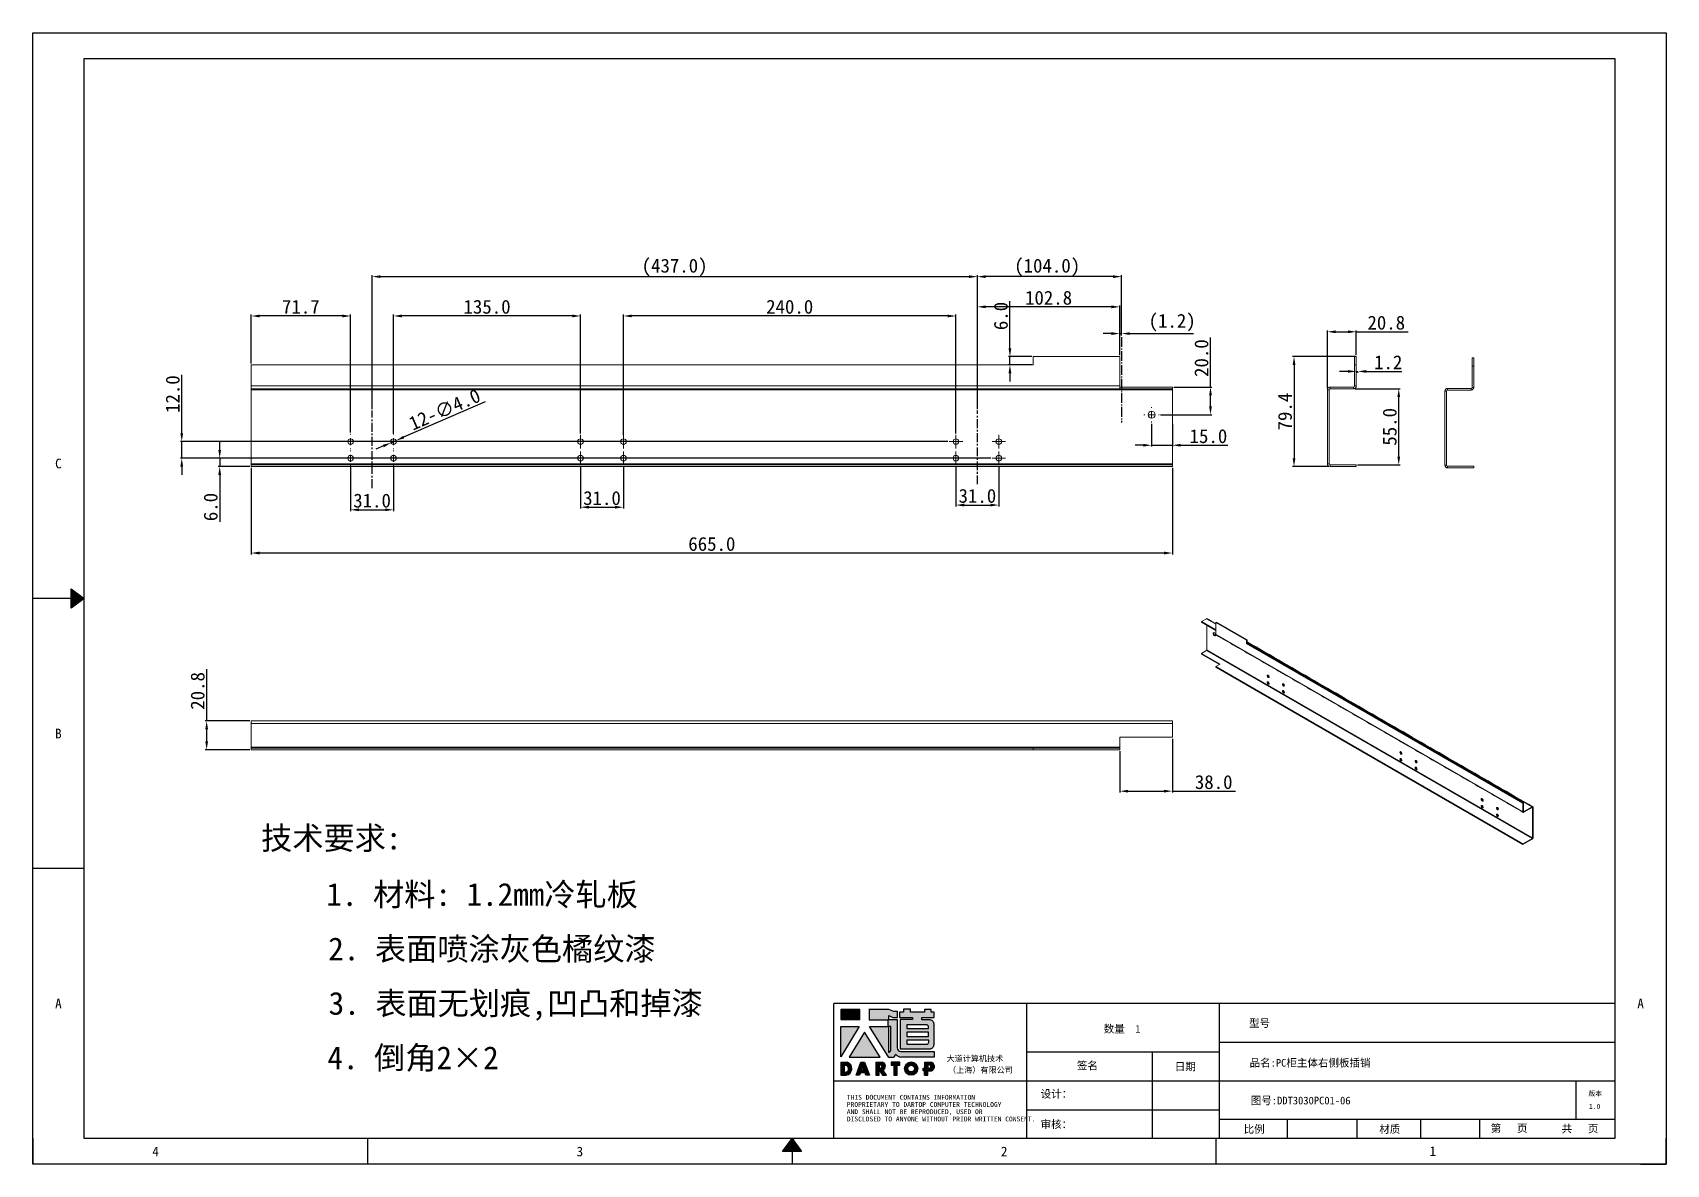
# Model space of a CAD drawing. Header units: millimetres. Extents: x 12436 to 30221, y 8547 to 23793.
# Drawn here: x 26393 to 27572, y 17318 to 18134 of the extents above; entities that cross this region are included whole.
import ezdxf
from ezdxf.enums import TextEntityAlignment as Align

# ---------------------------------------------------------------- set-up
doc = ezdxf.new("R2010")
doc.units = ezdxf.units.MM
doc.header["$PDSIZE"] = -1
for name, pattern in [('ACAD_ISO05W100', [33, 24, -3, 0, -3, 0, -3]), ('CENTER', [10.16, 6.35, -1.27, 1.27, -1.27]), ('DOT', [0.25, 0, -0.25])]:
    doc.linetypes.add(name, pattern=pattern)
for name, color, linetype in [('4', 7, 'Continuous'), ('FORMAT', 7, 'Continuous'), ('print', 30, 'Continuous'), ('点画线', 1, 'CENTER')]:
    doc.layers.add(name, color=color, linetype=linetype)
doc.styles.add('Dartop', font='SIMFANG.TTF')
doc.styles.add('HZ', font='SimSun.ttf')
doc.styles.add('hzHT', font='SIMHEI.TTF')
doc.dimstyles.new('副本 ISO-25', dxfattribs={"dimtxt": 10, "dimasz": 6, "dimexe": 1, "dimexo": 1, "dimgap": 1.524, "dimtad": 1, "dimdec": 1, "dimzin": 0, "dimdsep": 46, "dimtxsty": 'Standard', "dimcen": 2.5, "dimclrd": 4, "dimclre": 4, "dimclrt": 4, "dimadec": 0, "dimazin": 0, "dimtfac": 1, "dimtdec": 1, "dimtmove": 0, "dimatfit": 3, "dimfxl": 1, "dimtzin": 0, "dimarcsym": 0})

msp = doc.modelspace()

# ---------------------------------------------------------------- texts
at = {"color": 0}
for s, height, style, p in [('C', 6.962, 'Dartop', (26411.342, 17823.444)), ('B', 6.962, 'Dartop', (26411.342, 17628.515)), ('A', 6.962, 'Dartop', (26411.342, 17433.585)), ('A', 6.962, 'Dartop', (27553.612, 17433.585)), ('型号', 5.5694, 'hzHT', (27278.51, 17419.418)), ('数量  1', 5.5694, 'hzHT', (27179.248, 17415.328)), ('签名', 5.5694, 'hzHT', (27154.23, 17388.787)), ('日期', 5.5694, 'hzHT', (27224.9, 17388.101)), ('品名:PC柜主体右侧板插销  ', 5.56942, 'hzHT', (27318.763, 17390.827)), ('图号:DDT3030PC01-06', 5.56942, 'hzHT', (27308.199, 17363.604)), ('版本', 3.4809, 'hzHT', (27520.856, 17368.65)), ('1.0', 3.4809, 'Dartop', (27520.437, 17359.347)), ('比例', 5.5694, 'hzHT', (27274.627, 17342.937)), ('材质', 5.5694, 'hzHT', (27372.547, 17342.937)), ('第   页', 5.5694, 'hzHT', (27458.701, 17343.514)), ('共   页', 5.5694, 'hzHT', (27509.861, 17343.312)), ('4', 6.962, 'Dartop', (26481.499, 17326.838)), ('3', 6.962, 'Dartop', (26787.817, 17326.838)), ('2', 6.962, 'Dartop', (27094.135, 17326.838)), ('1', 6.962, 'Dartop', (27403.627, 17327.058))]:
    msp.add_text(s, height=height, dxfattribs=dict(at, style=style)).set_placement(p, align=Align.MIDDLE_CENTER)
at = {"style": 'HZ'}
for s, height, p in [('技术要求:', 16.511, (26608.353, 17553.067)), ('     1. 材料: 1.2mm冷轧板', 16.51104, (26689.167, 17512.397)), ('    2. 表面喷涂灰色橘纹漆', 16.51104, (26701.859, 17473.085)), ('3. 表面无划痕,凹凸和掉漆', 16.51104, (26741.501, 17433.773)), ('4. 倒角2×2         ', 16.51104, (26717.925, 17394.461))]:
    msp.add_text(s, height=height, dxfattribs=at).set_placement(p, align=Align.MIDDLE_CENTER)
at = {"color": 0, "style": 'hzHT'}
for s, height, p in [('THIS DOCUMENT CONTAINS INFORMATION', 3.48089, (26980.541, 17364.211)), ('PROPRIETARY TO DARTOP COMPUTER TECHNOLOGY', 3.48089, (26980.541, 17358.99)), ('设计：', 5.5694, (27120.492, 17365.583)), ('AND SHALL NOT BE REPRODUCED, USED OR', 3.48089, (26980.541, 17353.768)), ('DISCLOSED TO ANYONE WITHOUT PRIOR WRITTEN CONSENT.', 3.48089, (26980.541, 17348.547)), ('审核：', 5.5694, (27120.409, 17343.651))]:
    msp.add_text(s, height=height, dxfattribs=at).set_placement(p)
at = {"layer": '4', "color": 0, "style": 'hzHT'}
for s, p in [('大道计算机技术', (27052.536, 17391.859)), ('（上海）有限公司', (27053.587, 17383.534))]:
    msp.add_text(s, height=4.1771, dxfattribs=at).set_placement(p)

# ---------------------------------------------------------------- blocks, each defined once
blk = doc.blocks.new('*U14')
at = {"color": 254, "linetype": 'Continuous', "extrusion": (0, 0, -1)}
for points in [[(-17, 0.333), (-16.812, 0.25), (-17, 0.5)], [(-17, 0.333), (-17.188, 0.25), (-16.812, 0.25)], [(-17, 0.333), (-17, 0.5), (-17.188, 0.25)]]:
    blk.add_solid(points, dxfattribs=at)
blk = doc.blocks.new('*U13')
at = {"color": 254, "linetype": 'Continuous', "extrusion": (0, 0, -1)}
for points in [[(-0.833, 11), (-0.75, 10.812), (-0.75, 11.188)], [(-0.833, 11), (-0.75, 11.188), (-1, 11)], [(-0.833, 11), (-1, 11), (-0.75, 10.812)]]:
    blk.add_solid(points, dxfattribs=at)
blk = doc.blocks.new('dadao')
for p, q in [((48, 19.2), (44.9, 10.4)), ((44.9, 10.4), (51.2, 10.4)), ((51.2, 10.4), (48, 19.2))]:
    blk.add_line(p, q)
for points in [[(41.8, 121.6), (41.8, 143.7), (-0.4, 143.7), (-0.4, 121.6), (41.8, 121.6)], [(104.8, 122), (104.8, 130.3), (114.1, 126.3), (124.2, 126.3), (124.2, 139.6), (115.9, 139.6), (105.1, 143.9), (61.5, 143.9)], [(61.7, 144), (61.7, 121.3), (103.9, 121.3)], [(113.4, 38.7), (105.1, 38.7), (63, 106.5), (103.9, 106.5), (103.9, 120.9), (103.9, 121.3)], [(109.7, 53.6), (109.7, 106.2), (104.3, 106.2), (104.3, 50.4), (106.6, 50.4)], [(144.6, 94.4), (144.6, 84.8), (192, 84.8), (192, 94.1), (144.9, 94.1)], [(120.2, 45), (119.5, 45), (119.5, 44.6)], [(0, 28), (0, 0), (11.8, 0)], [(0.1, 28), (14, 28)], [(7.1, 21.8), (7.1, 6.1), (12, 6.1)], [(7.1, 21.8), (11.4, 21.8)], [(76.8, 28.2), (76.8, 0), (84.1, 0), (84.1, 11.1), (91.6, -0.1), (100.3, -0.1), (91.7, 11.1)], [(76.8, 28.2), (90.6, 28.2)], [(84, 22.7), (84, 15.3), (87.2, 15.3)], [(84, 22.7), (87.3, 22.7)], [(183.7, 0), (183.7, 9.6), (180.6, 9.6), (180.6, 14.9), (183.8, 14.9), (183.8, 28.1), (196.1, 28.1), (196.5, 28.1)], [(183.7, 0), (190.9, 0), (190.9, 9.6), (198.8, 9.6)], [(194.9, 22.3), (190.8, 22.3), (190.8, 15), (194.4, 15)]]:
    blk.add_lwpolyline(points)
blk.add_lwpolyline([(137.1, 144.2), (137.1, 137.9), (128.3, 137.9), (128.3, 126.5), (157.3, 126.5), (157.3, 121.5), (130.3, 121.5), (130.3, 57.5), (194.4, 57.5, 0.414214), (204.4, 67.5), (204.4, 111.3, 0.414214), (194.4, 121.3), (177.5, 121.3), (177.5, 126.3), (204.7, 126.3), (204.7, 137.7), (198.2, 137.7), (198.2, 143.9), (183.3, 143.9), (183.3, 138), (153, 138), (153, 144.2), (137.1, 144.2)], format="xyb", close=True)
for points in [[(104.8, 122), (123.4, 122), (123.4, 60, 0.414214), (131.4, 52), (204.8, 52), (204.8, 39.1), (131.7, 39.1)], [(144.3, 110.8), (144.3, 101.8), (192.3, 101.8), (192.3, 105.5, 0.414214), (187.3, 110.5), (144.3, 110.5)], [(144.6, 77), (144.6, 67.5), (187.6, 67.5, 0.414214), (192.6, 72.5), (192.6, 76.4), (144.6, 76.4)]]:
    blk.add_lwpolyline(points, format="xyb")
for points in [[(-0.3, 106.2), (40.4, 106.2), (-0.3, 39.7), (-0.3, 106.2)], [(51.7, 94.1), (18.4, 39.3), (86.2, 39.3)], [(43.8, 28.2), (51.8, 28.2), (62.6, -0.1), (55, -0.1), (53.2, 5), (42.9, 5), (41.1, 0), (33.6, 0)], [(110, 28.1), (110, 21.9), (116, 21.9), (116, -0.1), (123.2, -0.1), (123.2, 22), (129.2, 22), (129.2, 28.1), (110, 28.1)]]:
    blk.add_lwpolyline(points, close=True)
for radius in [14.5, 7.44]:
    blk.add_circle((154.2, 14.2), radius)
for centre, radius, start, end in [((99.2, 60.7), 12.6, 305.6399, 325.969), ((111.6, 46.7), 8.19, 282.9811, 347.6627), ((136, 61.7), 22.9, 226.7358, 259.3209), ((8.5, 13.9), 8.49, 294.2143, 69.7177), ((9.6, 14.2), 14.4, 278.6604, 72.3203), ((86.4, 19), 3.8, 282.527, 76.7196), ((88.6, 19.4), 8.95, 290.6073, 77.2124), ((193.7, 18.7), 3.8, 280.9891, 72.5513), ((195.7, 18.6), 9.51, 288.8959, 85.2442)]:
    blk.add_arc(centre, radius, start, end)
blk = doc.blocks.new('SW_CENTERMARKSYMBOL_0')
at = {"color": 0, "linetype": 'Continuous', "lineweight": 0}
for p, q in [((-5, 0), (-5.5, 0)), ((0, 0), (-2.5, 0)), ((0, 5), (0, 5.5)), ((0, 0), (0, 2.5)), ((0, 0), (0, -2.5)), ((0, 0), (2.5, 0)), ((5, 0), (5.5, 0)), ((0, -5), (0, -5.5))]:
    blk.add_line(p, q, dxfattribs=at)
blk = doc.blocks.new('SW_CENTERMARKSYMBOL_1')
at = {"color": 0, "linetype": 'Continuous', "lineweight": 0}
for p, q in [((-2.5, 0), (-4.9, 0)), ((0, 0), (-2.5, 0)), ((0, 2.5), (0, 4.9)), ((0, 0), (0, 2.5)), ((0, 0), (0, -2.5)), ((0, 0), (2.5, 0)), ((2.5, 0), (4.9, 0)), ((0, -2.5), (0, -4.9))]:
    blk.add_line(p, q, dxfattribs=at)
blk = doc.blocks.new('SW_CENTERMARKSYMBOL_2')
at = {"color": 0, "linetype": 'Continuous', "lineweight": 0}
for p, q in [((-2.5, 0), (-4.9, 0)), ((0, 0), (-2.5, 0)), ((0, 2.5), (0, 4.9)), ((0, 0), (0, 2.5)), ((0, 0), (0, -2.5)), ((0, 0), (2.5, 0)), ((2.5, 0), (4.9, 0)), ((0, -2.5), (0, -4.9))]:
    blk.add_line(p, q, dxfattribs=at)
blk = doc.blocks.new('SW_CENTERMARKSYMBOL_5')
at = {"color": 0, "linetype": 'Continuous', "lineweight": 0}
for p, q in [((-5, 0), (-5.5, 0)), ((0, 0), (-2.5, 0)), ((0, 5), (0, 5.5)), ((0, 0), (0, 2.5)), ((0, 0), (0, -2.5)), ((0, 0), (2.5, 0)), ((5, 0), (5.5, 0)), ((0, -5), (0, -5.5))]:
    blk.add_line(p, q, dxfattribs=at)
blk = doc.blocks.new('SW_CENTERMARKSYMBOL_6')
at = {"color": 0, "linetype": 'Continuous', "lineweight": 0}
for p, q in [((-5, 0), (-5.5, 0)), ((0, 0), (-2.5, 0)), ((0, 5), (0, 5.5)), ((0, 0), (0, 2.5)), ((0, 0), (0, -2.5)), ((0, 0), (2.5, 0)), ((5, 0), (5.5, 0)), ((0, -5), (0, -5.5))]:
    blk.add_line(p, q, dxfattribs=at)
blk = doc.blocks.new('*D343')
at = {"color": 4, "lineweight": -2}
for p, q in [((26550.6, 17820.2), (26550.6, 17757.8)), ((27215.6, 17820.2), (27215.6, 17757.8)), ((27209.6, 17758.8), (26556.6, 17758.8))]:
    blk.add_line(p, q, dxfattribs=at)
at = {"color": 4}
for points in [[(26556.6, 17759.8), (26556.6, 17757.8), (26550.6, 17758.8)], [(27209.6, 17759.8), (27209.6, 17757.8), (27215.6, 17758.8)]]:
    blk.add_solid(points, dxfattribs=at)
at = {"layer": 'Defpoints', "color": 0}
for p in [(26550.6, 17821.2), (27215.6, 17821.2), (26550.6, 17758.8)]:
    blk.add_point(p, dxfattribs=at)
at = {"color": 4, "insert": (26883.1, 17765.3), "char_height": 10, "attachment_point": 5}
blk.add_mtext('665.0', dxfattribs=at)
blk = doc.blocks.new('*D344')
at = {"color": 4, "lineweight": -2}
for p, q in [((26527.8, 17833.2), (26527.8, 17839.2)), ((27084.4, 17827.2), (26526.8, 17827.2)), ((26549.6, 17821.2), (26526.8, 17821.2)), ((26527.8, 17827.2), (26527.8, 17821.2)), ((26527.8, 17815.2), (26527.8, 17781.3))]:
    blk.add_line(p, q, dxfattribs=at)
at = {"color": 4}
for points in [[(26526.8, 17833.2), (26528.8, 17833.2), (26527.8, 17827.2)], [(26526.8, 17815.2), (26528.8, 17815.2), (26527.8, 17821.2)]]:
    blk.add_solid(points, dxfattribs=at)
at = {"layer": 'Defpoints', "color": 0}
for p in [(26527.8, 17821.2), (26550.6, 17821.2), (27085.4, 17827.2)]:
    blk.add_point(p, dxfattribs=at)
at = {"color": 4, "insert": (26521.3, 17792), "char_height": 10, "attachment_point": 5, "rotation": 90}
blk.add_mtext('6.0', dxfattribs=at)
blk = doc.blocks.new('*D345')
at = {"color": 4, "lineweight": -2}
for p, q in [((27243.1, 17878.6), (27243.1, 17914.4)), ((27216.6, 17878.6), (27244.1, 17878.6)), ((27243.1, 17864.6), (27243.1, 17872.6)), ((27206.9, 17858.6), (27244.1, 17858.6))]:
    blk.add_line(p, q, dxfattribs=at)
at = {"color": 4}
for points in [[(27242.1, 17872.6), (27244.1, 17872.6), (27243.1, 17878.6)], [(27242.1, 17864.6), (27244.1, 17864.6), (27243.1, 17858.6)]]:
    blk.add_solid(points, dxfattribs=at)
at = {"layer": 'Defpoints', "color": 0}
for p in [(27215.6, 17878.6), (27243.1, 17878.6), (27205.9, 17858.6)]:
    blk.add_point(p, dxfattribs=at)
at = {"color": 4, "insert": (27236.6, 17899.5), "char_height": 10, "attachment_point": 5, "rotation": 90}
blk.add_mtext('20.0', dxfattribs=at)
blk = doc.blocks.new('*D346')
at = {"color": 4, "lineweight": -2}
for p, q in [((27215.6, 17624.8), (27215.6, 17585.9)), ((27177.6, 17615.8), (27177.6, 17585.9)), ((27183.6, 17586.9), (27209.6, 17586.9)), ((27215.6, 17586.9), (27261.1, 17586.9))]:
    blk.add_line(p, q, dxfattribs=at)
at = {"color": 4}
for points in [[(27183.6, 17587.9), (27183.6, 17585.9), (27177.6, 17586.9)], [(27209.6, 17587.9), (27209.6, 17585.9), (27215.6, 17586.9)]]:
    blk.add_solid(points, dxfattribs=at)
at = {"layer": 'Defpoints', "color": 0}
for p in [(27215.6, 17625.8), (27177.6, 17616.8), (27177.6, 17586.9)]:
    blk.add_point(p, dxfattribs=at)
at = {"color": 4, "insert": (27245.4, 17593.4), "char_height": 10, "attachment_point": 5}
blk.add_mtext('38.0', dxfattribs=at)
blk = doc.blocks.new('*D347')
at = {"color": 4, "lineweight": -2}
for p, q in [((26819.3, 17843.9), (26819.3, 17930.9)), ((27053.3, 17929.9), (26825.3, 17929.9)), ((27059.3, 17845.1), (27059.3, 17930.9))]:
    blk.add_line(p, q, dxfattribs=at)
at = {"color": 4}
for points in [[(26825.3, 17930.9), (26825.3, 17928.9), (26819.3, 17929.9)], [(27053.3, 17930.9), (27053.3, 17928.9), (27059.3, 17929.9)]]:
    blk.add_solid(points, dxfattribs=at)
at = {"layer": 'Defpoints', "color": 0}
for p in [(26819.3, 17929.9), (26819.3, 17842.9), (27059.3, 17844.1)]:
    blk.add_point(p, dxfattribs=at)
at = {"color": 4, "insert": (26939.3, 17936.5), "char_height": 10, "attachment_point": 5}
blk.add_mtext('240.0', dxfattribs=at)
blk = doc.blocks.new('*D348')
at = {"color": 4, "lineweight": -2}
for p, q in [((26653.3, 17845.2), (26653.3, 17930.9)), ((26782.3, 17929.9), (26659.3, 17929.9)), ((26788.3, 17845.1), (26788.3, 17930.9))]:
    blk.add_line(p, q, dxfattribs=at)
at = {"color": 4}
for points in [[(26659.3, 17930.9), (26659.3, 17928.9), (26653.3, 17929.9)], [(26782.3, 17930.9), (26782.3, 17928.9), (26788.3, 17929.9)]]:
    blk.add_solid(points, dxfattribs=at)
at = {"layer": 'Defpoints', "color": 0}
for p in [(26653.3, 17929.9), (26653.3, 17844.2), (26788.3, 17844.1)]:
    blk.add_point(p, dxfattribs=at)
at = {"color": 4, "insert": (26720.8, 17936.5), "char_height": 10, "attachment_point": 5}
blk.add_mtext('135.0', dxfattribs=at)
blk = doc.blocks.new('*D349')
at = {"color": 4, "lineweight": -2}
for p, q in [((26550.6, 17895.6), (26550.6, 17930.9)), ((26616.3, 17929.9), (26556.6, 17929.9)), ((26622.3, 17845.7), (26622.3, 17930.9))]:
    blk.add_line(p, q, dxfattribs=at)
at = {"color": 4}
for points in [[(26556.6, 17930.9), (26556.6, 17928.9), (26550.6, 17929.9)], [(26616.3, 17930.9), (26616.3, 17928.9), (26622.3, 17929.9)]]:
    blk.add_solid(points, dxfattribs=at)
at = {"layer": 'Defpoints', "color": 0}
for p in [(26550.6, 17929.9), (26550.6, 17894.6), (26622.3, 17844.7)]:
    blk.add_point(p, dxfattribs=at)
at = {"color": 4, "insert": (26586.4, 17936.5), "char_height": 10, "attachment_point": 5}
blk.add_mtext('71.7', dxfattribs=at)
blk = doc.blocks.new('*D350')
at = {"color": 4, "lineweight": -2}
for p, q in [((27074.8, 17862.7), (27074.8, 17937.5)), ((27171.6, 17936.5), (27080.8, 17936.5)), ((27177.6, 17901.6), (27177.6, 17937.5))]:
    blk.add_line(p, q, dxfattribs=at)
at = {"color": 4}
for points in [[(27080.8, 17937.5), (27080.8, 17935.5), (27074.8, 17936.5)], [(27171.6, 17937.5), (27171.6, 17935.5), (27177.6, 17936.5)]]:
    blk.add_solid(points, dxfattribs=at)
at = {"layer": 'Defpoints', "color": 0}
for p in [(27074.8, 17936.5), (27177.6, 17900.6), (27074.8, 17861.7)]:
    blk.add_point(p, dxfattribs=at)
at = {"color": 4, "insert": (27126.2, 17943), "char_height": 10, "attachment_point": 5}
blk.add_mtext('102.8', dxfattribs=at)
blk = doc.blocks.new('*D351')
at = {"color": 4, "lineweight": -2}
for p, q in [((26518.4, 17637.6), (26518.4, 17675)), ((26549.6, 17637.6), (26517.4, 17637.6)), ((26518.4, 17622.8), (26518.4, 17631.6)), ((26549.6, 17616.8), (26517.4, 17616.8))]:
    blk.add_line(p, q, dxfattribs=at)
at = {"color": 4}
for points in [[(26517.4, 17631.6), (26519.4, 17631.6), (26518.4, 17637.6)], [(26517.4, 17622.8), (26519.4, 17622.8), (26518.4, 17616.8)]]:
    blk.add_solid(points, dxfattribs=at)
at = {"layer": 'Defpoints', "color": 0}
for p in [(26518.4, 17637.6), (26550.6, 17637.6), (26550.6, 17616.8)]:
    blk.add_point(p, dxfattribs=at)
at = {"color": 4, "insert": (26511.9, 17659.3), "char_height": 10, "attachment_point": 5, "rotation": 90}
blk.add_mtext('20.8', dxfattribs=at)
blk = doc.blocks.new('*D352')
at = {"color": 4, "lineweight": -2}
for p, q in [((27200.6, 17852.1), (27200.6, 17835.6)), ((27215.6, 17852.1), (27215.6, 17835.6)), ((27194.6, 17836.6), (27188.6, 17836.6)), ((27200.6, 17836.6), (27215.6, 17836.6)), ((27221.6, 17836.6), (27255.6, 17836.6))]:
    blk.add_line(p, q, dxfattribs=at)
at = {"color": 4}
for points in [[(27194.6, 17837.6), (27194.6, 17835.6), (27200.6, 17836.6)], [(27221.6, 17837.6), (27221.6, 17835.6), (27215.6, 17836.6)]]:
    blk.add_solid(points, dxfattribs=at)
at = {"layer": 'Defpoints', "color": 0}
for p in [(27200.6, 17853.1), (27215.6, 17853.1), (27215.6, 17836.6)]:
    blk.add_point(p, dxfattribs=at)
at = {"color": 4, "insert": (27241.6, 17843.1), "char_height": 10, "attachment_point": 5}
blk.add_mtext('15.0', dxfattribs=at)
blk = doc.blocks.new('*D353')
at = {"color": 4, "lineweight": -2}
for p, q in [((26637.8, 17862.7), (26637.8, 17959.3)), ((26643.8, 17958.3), (27068.8, 17958.3)), ((27074.8, 17862.7), (27074.8, 17959.3))]:
    blk.add_line(p, q, dxfattribs=at)
at = {"color": 4}
for points in [[(26643.8, 17959.3), (26643.8, 17957.3), (26637.8, 17958.3)], [(27068.8, 17959.3), (27068.8, 17957.3), (27074.8, 17958.3)]]:
    blk.add_solid(points, dxfattribs=at)
at = {"layer": 'Defpoints', "color": 0}
for p in [(27074.8, 17958.3), (26637.8, 17861.7), (27074.8, 17861.7)]:
    blk.add_point(p, dxfattribs=at)
at = {"color": 4, "insert": (26856.2, 17964.9), "char_height": 10, "attachment_point": 5}
blk.add_mtext('(437.0)', dxfattribs=at)
blk = doc.blocks.new('*D354')
at = {"color": 4, "lineweight": -2}
for p, q in [((27074.8, 17862.7), (27074.8, 17959.3)), ((27172.8, 17958.3), (27080.8, 17958.3)), ((27178.8, 17915.7), (27178.8, 17959.3))]:
    blk.add_line(p, q, dxfattribs=at)
at = {"color": 4}
for points in [[(27080.8, 17959.3), (27080.8, 17957.3), (27074.8, 17958.3)], [(27172.8, 17959.3), (27172.8, 17957.3), (27178.8, 17958.3)]]:
    blk.add_solid(points, dxfattribs=at)
at = {"layer": 'Defpoints', "color": 0}
for p in [(27074.8, 17958.3), (27178.8, 17914.7), (27074.8, 17861.7)]:
    blk.add_point(p, dxfattribs=at)
at = {"color": 4, "insert": (27125.2, 17964.9), "char_height": 10, "attachment_point": 5}
blk.add_mtext('(104.0)', dxfattribs=at)
blk = doc.blocks.new('*D370')
at = {"color": 4, "lineweight": -2}
for p, q in [((27347.4, 17877.4), (27380, 17877.4)), ((27379, 17828.4), (27379, 17871.4)), ((27349.3, 17822.4), (27380, 17822.4))]:
    blk.add_line(p, q, dxfattribs=at)
at = {"color": 4}
for points in [[(27378, 17871.4), (27380, 17871.4), (27379, 17877.4)], [(27378, 17828.4), (27380, 17828.4), (27379, 17822.4)]]:
    blk.add_solid(points, dxfattribs=at)
at = {"layer": 'Defpoints', "color": 0}
for p in [(27346.4, 17877.4), (27379, 17877.4), (27348.3, 17822.4)]:
    blk.add_point(p, dxfattribs=at)
at = {"color": 4, "insert": (27372.5, 17849.9), "char_height": 10, "attachment_point": 5, "rotation": 90}
blk.add_mtext('55.0', dxfattribs=at)
blk = doc.blocks.new('*D371')
at = {"color": 4, "lineweight": -2}
for p, q in [((27342.3, 17889.9), (27336.3, 17889.9)), ((27348.3, 17889.9), (27349.5, 17889.9)), ((27348.3, 17889), (27348.3, 17888.9)), ((27349.5, 17889), (27349.5, 17888.9)), ((27355.5, 17889.9), (27381.2, 17889.9))]:
    blk.add_line(p, q, dxfattribs=at)
at = {"color": 4}
for points in [[(27342.3, 17890.9), (27342.3, 17888.9), (27348.3, 17889.9)], [(27355.5, 17890.9), (27355.5, 17888.9), (27349.5, 17889.9)]]:
    blk.add_solid(points, dxfattribs=at)
at = {"layer": 'Defpoints', "color": 0}
for p in [(27348.3, 17890), (27349.5, 17890), (27349.5, 17889.9)]:
    blk.add_point(p, dxfattribs=at)
at = {"color": 4, "insert": (27371.4, 17896.4), "char_height": 10, "attachment_point": 5}
blk.add_mtext('1.2', dxfattribs=at)
blk = doc.blocks.new('*D372')
at = {"color": 4, "lineweight": -2}
for p, q in [((27347.3, 17900.6), (27302.4, 17900.6)), ((27303.4, 17894.6), (27303.4, 17827.2)), ((27328.5, 17821.2), (27302.4, 17821.2))]:
    blk.add_line(p, q, dxfattribs=at)
at = {"color": 4}
for points in [[(27302.4, 17894.6), (27304.4, 17894.6), (27303.4, 17900.6)], [(27302.4, 17827.2), (27304.4, 17827.2), (27303.4, 17821.2)]]:
    blk.add_solid(points, dxfattribs=at)
at = {"layer": 'Defpoints', "color": 0}
for p in [(27348.3, 17900.6), (27303.4, 17821.2), (27329.5, 17821.2)]:
    blk.add_point(p, dxfattribs=at)
at = {"color": 4, "insert": (27296.9, 17860.9), "char_height": 10, "attachment_point": 5, "rotation": 90}
blk.add_mtext('79.4', dxfattribs=at)
blk = doc.blocks.new('*D373')
at = {"color": 4, "lineweight": -2}
for p, q in [((27327.5, 17877.7), (27327.5, 17919.5)), ((27333.5, 17918.5), (27342.3, 17918.5)), ((27348.3, 17901.6), (27348.3, 17919.5)), ((27348.3, 17918.5), (27385.7, 17918.5))]:
    blk.add_line(p, q, dxfattribs=at)
at = {"color": 4}
for points in [[(27333.5, 17919.5), (27333.5, 17917.5), (27327.5, 17918.5)], [(27342.3, 17919.5), (27342.3, 17917.5), (27348.3, 17918.5)]]:
    blk.add_solid(points, dxfattribs=at)
at = {"layer": 'Defpoints', "color": 0}
for p in [(27348.3, 17918.5), (27348.3, 17900.6), (27327.5, 17876.7)]:
    blk.add_point(p, dxfattribs=at)
at = {"color": 4, "insert": (27370, 17925), "char_height": 10, "attachment_point": 5}
blk.add_mtext('20.8', dxfattribs=at)
blk = doc.blocks.new('*D381')
at = {"layer": 'Defpoints', "color": 0}
for p in [(27177.6, 17917.2), (27178.8, 17914.7), (27177.6, 17900.6)]:
    blk.add_point(p, dxfattribs=at)
at = {"layer": 'FORMAT', "color": 4, "lineweight": -2}
for p, q in [((27171.6, 17917.2), (27165.6, 17917.2)), ((27177.6, 17901.6), (27177.6, 17918.2)), ((27177.6, 17917.2), (27178.8, 17917.2)), ((27178.8, 17915.7), (27178.8, 17918.2)), ((27184.8, 17917.2), (27230.9, 17917.2))]:
    blk.add_line(p, q, dxfattribs=at)
at = {"layer": 'FORMAT', "color": 4}
for points in [[(27171.6, 17918.2), (27171.6, 17916.2), (27177.6, 17917.2)], [(27184.8, 17918.2), (27184.8, 17916.2), (27178.8, 17917.2)]]:
    blk.add_solid(points, dxfattribs=at)
at = {"layer": 'FORMAT', "color": 4, "insert": (27215.4, 17925.1), "char_height": 10, "attachment_point": 5}
blk.add_mtext('{\\fSimSun|b0|i0|c134|p2;(}1.2{\\fSimSun|b0|i0|c134|p2;)}', dxfattribs=at)
blk = doc.blocks.new('*D386')
at = {"color": 4, "lineweight": -2}
for p, q in [((26500.4, 17845.2), (26500.4, 17887.5)), ((27053.4, 17839.2), (26499.4, 17839.2)), ((26500.4, 17827.2), (26500.4, 17839.2)), ((26616, 17827.2), (26499.4, 17827.2)), ((26500.4, 17821.2), (26500.4, 17815.2))]:
    blk.add_line(p, q, dxfattribs=at)
at = {"color": 4}
for points in [[(26499.4, 17845.2), (26501.4, 17845.2), (26500.4, 17839.2)], [(26499.4, 17821.2), (26501.4, 17821.2), (26500.4, 17827.2)]]:
    blk.add_solid(points, dxfattribs=at)
at = {"layer": 'Defpoints', "color": 0}
for p in [(27054.4, 17839.2), (26500.4, 17827.2), (26617, 17827.2)]:
    blk.add_point(p, dxfattribs=at)
at = {"color": 4, "insert": (26493.9, 17873.5), "char_height": 10, "attachment_point": 5, "rotation": 90}
blk.add_mtext('12.0', dxfattribs=at)
blk = doc.blocks.new('*D387')
at = {"color": 4, "lineweight": -2}
for p, q in [((26719.4, 17867.9), (26660.6, 17842.4)), ((26646, 17836.1), (26640.4, 17833.7)), ((26651.5, 17838.4), (26655.1, 17840))]:
    blk.add_line(p, q, dxfattribs=at)
at = {"color": 4}
for points in [[(26645.6, 17837), (26646.3, 17835.1), (26651.5, 17838.4)], [(26660.2, 17843.3), (26661, 17841.5), (26655.1, 17840)]]:
    blk.add_solid(points, dxfattribs=at)
at = {"layer": 'Defpoints', "color": 0}
for p in [(26651.5, 17838.4), (26655.1, 17840)]:
    blk.add_point(p, dxfattribs=at)
at = {"color": 4, "insert": (26690.2, 17862.4), "char_height": 10, "attachment_point": 5, "rotation": 23.4769}
blk.add_mtext('12-∅4.0', dxfattribs=at)
blk = doc.blocks.new('*D388')
at = {"color": 4, "lineweight": -2}
for p, q in [((26622.3, 17821.2), (26622.3, 17789)), ((26653.3, 17820.7), (26653.3, 17789)), ((26628.3, 17790), (26647.3, 17790))]:
    blk.add_line(p, q, dxfattribs=at)
at = {"color": 4}
for points in [[(26628.3, 17791), (26628.3, 17789), (26622.3, 17790)], [(26647.3, 17791), (26647.3, 17789), (26653.3, 17790)]]:
    blk.add_solid(points, dxfattribs=at)
at = {"layer": 'Defpoints', "color": 0}
for p in [(26622.3, 17822.2), (26653.3, 17821.7), (26653.3, 17790)]:
    blk.add_point(p, dxfattribs=at)
at = {"color": 4, "insert": (26637.8, 17796.6), "char_height": 10, "attachment_point": 5}
blk.add_mtext('31.0', dxfattribs=at)
blk = doc.blocks.new('*D389')
at = {"color": 4, "lineweight": -2}
for p, q in [((26788.3, 17821.4), (26788.3, 17790.9)), ((26819.3, 17821.3), (26819.3, 17790.9)), ((26794.3, 17791.9), (26813.3, 17791.9))]:
    blk.add_line(p, q, dxfattribs=at)
at = {"color": 4}
for points in [[(26794.3, 17792.9), (26794.3, 17790.9), (26788.3, 17791.9)], [(26813.3, 17792.9), (26813.3, 17790.9), (26819.3, 17791.9)]]:
    blk.add_solid(points, dxfattribs=at)
at = {"layer": 'Defpoints', "color": 0}
for p in [(26788.3, 17822.4), (26819.3, 17822.3), (26819.3, 17791.9)]:
    blk.add_point(p, dxfattribs=at)
at = {"color": 4, "insert": (26803.8, 17798.4), "char_height": 10, "attachment_point": 5}
blk.add_mtext('31.0', dxfattribs=at)
blk = doc.blocks.new('*D390')
at = {"color": 4, "lineweight": -2}
for p, q in [((27059.3, 17821.3), (27059.3, 17792.4)), ((27090.3, 17821.3), (27090.3, 17792.4)), ((27065.3, 17793.4), (27084.3, 17793.4))]:
    blk.add_line(p, q, dxfattribs=at)
at = {"color": 4}
for points in [[(27065.3, 17794.4), (27065.3, 17792.4), (27059.3, 17793.4)], [(27084.3, 17794.4), (27084.3, 17792.4), (27090.3, 17793.4)]]:
    blk.add_solid(points, dxfattribs=at)
at = {"layer": 'Defpoints', "color": 0}
for p in [(27059.3, 17822.3), (27090.3, 17822.3), (27090.3, 17793.4)]:
    blk.add_point(p, dxfattribs=at)
at = {"color": 4, "insert": (27074.8, 17800), "char_height": 10, "attachment_point": 5}
blk.add_mtext('31.0', dxfattribs=at)
blk = doc.blocks.new('*D393')
at = {"color": 4, "lineweight": -2}
for p, q in [((27098.3, 17906.6), (27098.3, 17940.6)), ((27114, 17900.6), (27097.3, 17900.6)), ((27114, 17894.6), (27097.3, 17894.6)), ((27098.3, 17894.6), (27098.3, 17900.6)), ((27098.3, 17888.6), (27098.3, 17882.6))]:
    blk.add_line(p, q, dxfattribs=at)
at = {"color": 4}
for points in [[(27097.3, 17906.6), (27099.3, 17906.6), (27098.3, 17900.6)], [(27097.3, 17888.6), (27099.3, 17888.6), (27098.3, 17894.6)]]:
    blk.add_solid(points, dxfattribs=at)
at = {"layer": 'Defpoints', "color": 0}
for p in [(27098.3, 17894.6), (27115, 17900.6), (27115, 17894.6)]:
    blk.add_point(p, dxfattribs=at)
at = {"color": 4, "insert": (27091.8, 17929.9), "char_height": 10, "attachment_point": 5, "rotation": 90}
blk.add_mtext('6.0', dxfattribs=at)

# ---------------------------------------------------------------- dimensions: what is measured, and where the dimension line sits
for p1, picture, middle in [((26637.788, 17861.668), '*D353', (26856.237, 17958.334)), ((27178.788, 17914.724), '*D354', (27125.166, 17958.334))]:
    dim = msp.add_linear_dim(base=(27074.788, 17958.334), p1=p1, p2=(27074.788, 17861.668), angle=180, text='(<>)', dimstyle='副本 ISO-25')
    dim.commit()
    dim.dimension.update_dxf_attribs({"geometry": picture, "text_midpoint": middle, "dimtype": 160})
for base, p1, p2, angle, picture, middle in [((26550.588, 17929.945), (26622.288, 17844.74), (26550.588, 17894.642), 180, '*D349', (26586.438, 17936.469)), ((26653.288, 17929.945), (26788.288, 17844.14), (26653.288, 17844.24), 180, '*D348', (26720.788, 17936.469)), ((26819.288, 17929.945), (27059.288, 17844.14), (26819.288, 17842.94), 180, '*D347', (26939.288, 17936.469)), ((27243.092, 17878.642), (27205.888, 17858.639), (27215.588, 17878.642), 90, '*D345', (27236.568, 17899.499)), ((27303.416, 17821.242), (27348.32, 17900.642), (27329.46, 17821.242), 90, '*D372', (27296.892, 17860.942)), ((27378.975, 17877.442), (27348.32, 17822.442), (27346.383, 17877.442), 90, '*D370', (27372.451, 17849.942)), ((27215.588, 17836.587), (27200.588, 17853.139), (27215.588, 17853.139), 180, '*D352', (27241.612, 17843.111)), ((26518.399, 17637.585), (26550.588, 17616.789), (26550.588, 17637.585), 90, '*D351', (26511.875, 17659.276))]:
    dim = msp.add_linear_dim(base=base, p1=p1, p2=p2, angle=angle, dimstyle='副本 ISO-25')
    dim.commit()
    dim.dimension.update_dxf_attribs({"geometry": picture, "text_midpoint": middle})
for base, p1, p2, angle, picture, middle in [((27074.788, 17936.469), (27177.588, 17900.642), (27074.788, 17861.668), 180, '*D350', (27126.188, 17936.469)), ((27098.339, 17894.642), (27114.988, 17900.642), (27114.988, 17894.642), 90, '*D393', (27098.339, 17929.916)), ((26500.435, 17827.24), (27054.388, 17839.24), (26617.038, 17827.24), 90, '*D386', (26500.435, 17873.514)), ((26527.831, 17821.242), (27085.388, 17827.24), (26550.588, 17821.242), 90, '*D344', (26527.831, 17791.968)), ((26550.588, 17758.789), (27215.588, 17821.242), (26550.588, 17821.242), 180, '*D343', (26883.088, 17758.789)), ((27177.588, 17586.878), (27215.588, 17625.785), (27177.588, 17616.789), 180, '*D346', (27245.362, 17586.878))]:
    dim = msp.add_linear_dim(base=base, p1=p1, p2=p2, angle=angle, dimstyle='副本 ISO-25')
    dim.commit()
    dim.dimension.update_dxf_attribs({"geometry": picture, "text_midpoint": middle, "dimtype": 160})
for base, p1, p2, picture, middle in [((27348.32, 17918.476), (27327.523, 17876.705), (27348.32, 17900.642), '*D373', (27370.01, 17925)), ((27349.52, 17889.914), (27348.32, 17890.01), (27349.52, 17890.01), '*D371', (27371.377, 17896.438)), ((26819.288, 17791.856), (26788.288, 17822.442), (26819.288, 17822.34), '*D389', (26803.788, 17798.38)), ((27090.288, 17793.438), (27059.288, 17822.34), (27090.288, 17822.34), '*D390', (27074.788, 17799.962))]:
    dim = msp.add_linear_dim(base=base, p1=p1, p2=p2, dimstyle='副本 ISO-25')
    dim.commit()
    dim.dimension.update_dxf_attribs({"geometry": picture, "text_midpoint": middle})
dim = msp.add_diameter_dim_2p(p1=(26651.454, 17838.444), p2=(26655.123, 17840.037), text='12-<>', dimstyle='副本 ISO-25')
dim.commit()
dim.dimension.update_dxf_attribs({"geometry": '*D387', "text_midpoint": (26690.152, 17862.364)})
dim = msp.add_linear_dim(base=(26653.288, 17790.028), p1=(26622.288, 17822.24), p2=(26653.288, 17821.74), dimstyle='副本 ISO-25')
dim.commit()
dim.dimension.update_dxf_attribs({"geometry": '*D388', "text_midpoint": (26637.788, 17790.028), "dimtype": 160})
at = {"layer": 'FORMAT'}
dim = msp.add_linear_dim(base=(27177.588, 17917.238), p1=(27178.788, 17914.724), p2=(27177.588, 17900.642), text='{\\fSimSun|b0|i0|c134|p2;(}<>{\\fSimSun|b0|i0|c134|p2;)}', dimstyle='副本 ISO-25', dxfattribs=at)
dim.commit()
dim.dimension.update_dxf_attribs({"geometry": '*D381', "text_midpoint": (27215.354, 17917.238), "dimtype": 160})

# ---------------------------------------------------------------- hatches: boundary and pattern name
for points in [[(26990.019, 17429.274), (26976.133, 17429.274), (26976.133, 17422.019), (26990.019, 17422.019)], [(26989.572, 17416.942), (26976.17, 17416.942), (26976.17, 17395.061)], [(26993.287, 17412.972), (26982.331, 17394.915), (27004.64, 17394.915)], [(27018.804, 17391.221), (27012.465, 17391.221), (27012.465, 17389.209), (27014.443, 17389.209), (27014.443, 17381.961), (27016.811, 17381.961), (27016.811, 17389.214), (27018.804, 17389.214)]]:
    msp.add_hatch(color=0).paths.add_polyline_path(points)
h = msp.add_hatch(color=0)
h.paths.add_polyline_path([(27010.771, 17424.864), (27013.835, 17423.54), (27017.149, 17423.54), (27017.149, 17427.926), (27014.415, 17427.926), (27010.854, 17429.332), (26996.58, 17429.332), (26996.58, 17421.916), (27010.468, 17421.916), (27010.468, 17421.766), (27010.468, 17417.026), (26997.001, 17417.026), (27010.853, 17394.734), (27013.595, 17394.734, 0.27937482), (27015.598, 17396.681), (27015.598, 17396.784), (27015.84, 17396.784, 0.14314537), (27019.616, 17394.862), (27043.685, 17394.862), (27043.685, 17399.09), (27019.513, 17399.09, -0.41421356), (27016.88, 17401.722), (27016.88, 17422.15), (27010.771, 17422.15)])
h.paths.add_polyline_path([(27010.608, 17416.931), (27012.373, 17416.93), (27012.373, 17399.629, -0.08893574), (27011.35, 17398.577), (27010.602, 17398.577)], flags=16)
h = msp.add_hatch(color=0)
h.paths.add_polyline_path([(27043.644, 17427.312), (27041.502, 17427.312), (27041.502, 17429.349), (27036.607, 17429.349), (27036.607, 17427.414), (27026.614, 17427.414), (27026.614, 17429.451), (27021.38, 17429.451), (27021.38, 17427.376), (27018.488, 17427.376), (27018.488, 17423.62), (27028.031, 17423.62), (27028.031, 17421.959), (27019.138, 17421.959), (27019.138, 17400.928), (27040.251, 17400.928, 0.41421356), (27043.542, 17404.219), (27043.542, 17418.622, 0.41421356), (27040.251, 17421.913), (27034.67, 17421.913), (27034.67, 17423.543), (27043.644, 17423.543)])
h.paths.add_polyline_path([(27037.919, 17418.348, -0.41421356), (27039.565, 17416.702), (27039.565, 17415.495), (27023.758, 17415.495), (27023.758, 17418.348)], flags=16)
h.paths.add_polyline_path([(27039.462, 17412.949), (27039.462, 17409.893), (27023.86, 17409.893), (27023.86, 17412.949)], flags=16)
h.paths.add_polyline_path([(27039.666, 17407.142), (27039.666, 17405.834, -0.41421356), (27038.021, 17404.188), (27023.86, 17404.188), (27023.86, 17407.142)], flags=16)
h = msp.add_hatch(color=0)
h.paths.add_polyline_path([(26980.866, 17391.188), (26976.269, 17391.188), (26976.269, 17381.989), (26980.141, 17381.989, 0.79301591)])
h.paths.add_polyline_path([(26980.209, 17384.003), (26978.601, 17384.003), (26978.601, 17389.173), (26980.032, 17389.173, -0.67136089)], flags=16)
h = msp.add_hatch(color=0)
h.paths.add_polyline_path([(26993.322, 17391.263), (26990.698, 17391.263), (26987.323, 17381.979), (26989.809, 17381.979), (26990.394, 17383.624), (26993.761, 17383.624), (26994.358, 17381.959), (26996.864, 17381.959)])
h.paths.add_polyline_path([(26993.117, 17385.398), (26991.031, 17385.398), (26992.055, 17388.315)], flags=16)
h = msp.add_hatch(color=0)
h.paths.add_polyline_path([(27006.076, 17391.257), (27001.554, 17391.257), (27001.554, 17381.974), (27003.943, 17381.974), (27003.943, 17385.654), (27006.399, 17381.94), (27009.287, 17381.94), (27006.46, 17385.63, 0.74405494)])
h.paths.add_polyline_path([(27003.921, 17387.028), (27003.921, 17389.466), (27004.99, 17389.466, -0.79680897), (27004.974, 17387.028)], flags=16)
h = msp.add_hatch(color=0)
h.paths.add_polyline_path([(27022.251, 17386.649, 1), (27031.783, 17386.649, 1)])
h.paths.add_polyline_path([(27029.465, 17386.649, -1), (27024.568, 17386.649, -1)], flags=16)
h = msp.add_hatch(color=0)
h.paths.add_polyline_path([(27040.926, 17391.235), (27040.789, 17391.235), (27036.758, 17391.235), (27036.758, 17386.902), (27035.688, 17386.902), (27035.688, 17385.144), (27036.741, 17385.144), (27036.741, 17381.99), (27039.094, 17381.99), (27039.094, 17385.156), (27041.68, 17385.156, 0.81230381)])
h.paths.add_polyline_path([(27039.059, 17386.914), (27039.059, 17389.338), (27040.398, 17389.338, -0.77821343), (27040.262, 17386.914)], flags=16)

# ---------------------------------------------------------------- linework, layer by layer
at = {"color": 0, "linetype": 'DOT'}
for p, q in [((26392.778, 17336.12), (26392.778, 18115.839)), ((27572.177, 18115.839), (27572.177, 17336.12)), ((27553.612, 17317.555), (26392.778, 17317.555))]:
    msp.add_line(p, q, dxfattribs=at)
at = {"color": 0}
for p, q in [((26429.907, 17336.12), (26429.907, 18115.839)), ((27535.048, 18115.839), (27535.048, 17336.12)), ((26420.625, 17725.979), (26392.778, 17725.979)), ((26429.907, 17531.05), (26392.778, 17531.05)), ((27535.048, 17433.585), (26971.144, 17433.585)), ((26971.144, 17336.12), (26971.144, 17433.585)), ((27110.379, 17433.585), (27110.379, 17336.12)), ((27249.615, 17336.12), (27249.615, 17433.585)), ((27110.379, 17398.776), (27249.615, 17398.776)), ((27200.882, 17398.776), (27200.882, 17336.12)), ((27249.615, 17405.738), (27535.048, 17405.738)), ((26971.144, 17377.891), (27110.379, 17377.891)), ((27110.379, 17377.891), (27535.048, 17377.891)), ((27507.2, 17350.044), (27507.2, 17377.891)), ((27110.379, 17357.005), (27249.615, 17357.005)), ((27249.615, 17350.044), (27535.048, 17350.044)), ((27298.601, 17336.12), (27298.601, 17350.044)), ((27349.085, 17336.12), (27349.085, 17350.044)), ((27394.98, 17336.12), (27394.98, 17350.044)), ((27437.583, 17336.12), (27437.583, 17350.044)), ((26392.778, 17336.12), (26392.778, 17317.555)), ((27535.048, 17336.12), (26429.907, 17336.12)), ((26634.658, 17317.555), (26634.658, 17336.12)), ((26940.976, 17326.838), (26940.976, 17317.555)), ((27247.294, 17317.555), (27247.294, 17336.12)), ((27572.177, 17317.555), (27572.177, 17336.12)), ((26392.778, 17317.555), (26392.778, 17317.555)), ((27553.612, 17317.555), (27572.177, 17317.555))]:
    msp.add_line(p, q, dxfattribs=at)
msp.add_line((26429.907, 18115.839), (27535.048, 18115.839))
at = {"color": 7, "linetype": 'Continuous', "lineweight": 15}
for p, q in [((26550.588, 17879.378), (26550.588, 17894.642)), ((26550.588, 17894.642), (27114.988, 17894.642)), ((27114.988, 17900.642), (27177.588, 17900.642)), ((27114.988, 17894.642), (27114.988, 17900.642)), ((27177.588, 17900.642), (27177.588, 17877.442)), ((27348.32, 17900.642), (27347.12, 17900.642)), ((27347.12, 17894.642), (27347.12, 17900.642)), ((27348.32, 17894.642), (27347.12, 17894.642)), ((27347.12, 17879.378), (27347.12, 17894.642)), ((27348.32, 17894.642), (27348.32, 17900.642)), ((27348.32, 17879.378), (27348.32, 17894.642)), ((27433.134, 17899.619), (27431.934, 17899.619)), ((27431.934, 17893.619), (27431.934, 17899.619)), ((27431.934, 17878.355), (27431.934, 17893.619)), ((27433.134, 17893.619), (27431.934, 17893.619)), ((27433.134, 17893.619), (27433.134, 17899.619)), ((27433.134, 17878.355), (27433.134, 17893.619)), ((27177.588, 17879.378), (26550.588, 17879.378)), ((26550.588, 17879.378), (26550.588, 17877.442)), ((26550.588, 17877.442), (27177.788, 17877.442)), ((26550.588, 17877.442), (26550.588, 17876.705)), ((27215.588, 17876.705), (26550.588, 17876.705)), ((26550.588, 17876.705), (26550.588, 17823.178)), ((27215.588, 17878.642), (27177.588, 17878.642)), ((27215.588, 17877.442), (27177.788, 17877.442)), ((27215.588, 17877.442), (27215.588, 17878.642)), ((27215.588, 17877.442), (27215.588, 17876.705)), ((27215.588, 17876.705), (27215.588, 17823.178)), ((27327.523, 17876.705), (27328.723, 17876.705)), ((27327.523, 17876.705), (27327.523, 17823.178)), ((27328.723, 17876.705), (27328.723, 17823.178)), ((27329.46, 17877.442), (27329.46, 17878.642)), ((27346.383, 17878.642), (27329.46, 17878.642)), ((27346.383, 17877.442), (27329.46, 17877.442)), ((27346.383, 17877.442), (27346.383, 17878.642)), ((27347.12, 17879.378), (27348.32, 17879.378)), ((27412.337, 17875.682), (27413.537, 17875.682)), ((27412.337, 17875.682), (27412.337, 17822.155)), ((27413.537, 17875.682), (27413.537, 17822.155)), ((27414.274, 17876.419), (27414.274, 17877.619)), ((27431.197, 17877.619), (27414.274, 17877.619)), ((27431.197, 17876.419), (27414.274, 17876.419)), ((27431.197, 17876.419), (27431.197, 17877.619)), ((27431.934, 17878.355), (27433.134, 17878.355)), ((27215.588, 17823.178), (26550.588, 17823.178)), ((26550.588, 17823.178), (26550.588, 17822.442)), ((27215.588, 17822.442), (26550.588, 17822.442)), ((26550.588, 17821.242), (26550.588, 17822.442)), ((27215.588, 17821.242), (26550.588, 17821.242)), ((27215.588, 17823.178), (27215.588, 17822.442)), ((27215.588, 17821.242), (27215.588, 17822.442)), ((27328.723, 17823.178), (27327.523, 17823.178)), ((27329.46, 17821.242), (27329.46, 17822.442)), ((27329.46, 17822.442), (27348.32, 17822.442)), ((27329.46, 17821.242), (27348.32, 17821.242)), ((27348.32, 17821.242), (27348.32, 17822.442)), ((27413.537, 17822.155), (27412.337, 17822.155)), ((27414.274, 17821.419), (27414.274, 17820.219)), ((27433.137, 17821.419), (27414.274, 17821.419)), ((27433.137, 17820.219), (27433.137, 17821.419)), ((27433.137, 17820.219), (27414.274, 17820.219)), ((27236.702, 17709.331), (27240.189, 17711.344)), ((27236.702, 17709.331), (27246.885, 17703.452)), ((27236.702, 17708.841), (27236.702, 17709.331)), ((27236.702, 17708.841), (27246.885, 17702.962)), ((27240.189, 17711.344), (27246.885, 17707.478)), ((27240.449, 17706.677), (27240.449, 17688.85)), ((27246.885, 17708.761), (27247.309, 17709.006)), ((27269.088, 17695.944), (27246.885, 17708.761)), ((27246.885, 17708.761), (27246.885, 17700.08)), ((27269.513, 17696.189), (27247.309, 17709.006)), ((27246.885, 17700.08), (27468.634, 17572.067)), ((27269.088, 17695.944), (27269.513, 17696.189)), ((27269.088, 17693.494), (27269.088, 17695.944)), ((27269.088, 17693.494), (27269.513, 17693.739)), ((27468.634, 17578.299), (27269.088, 17693.494)), ((27269.513, 17693.739), (27269.513, 17696.189)), ((27269.513, 17694.416), (27475.302, 17575.616)), ((27469.058, 17578.544), (27269.513, 17693.739)), ((27240.189, 17688.399), (27236.702, 17686.386)), ((27236.702, 17686.386), (27250.137, 17678.63)), ((27236.702, 17685.896), (27236.702, 17686.386)), ((27236.702, 17685.896), (27249.712, 17678.385)), ((27240.189, 17688.399), (27475.302, 17552.671)), ((27475.562, 17553.122), (27240.449, 17688.85)), ((27250.137, 17678.63), (27246.955, 17676.793)), ((27246.955, 17676.793), (27468.633, 17548.821)), ((27246.955, 17676.303), (27246.955, 17676.793)), ((27246.955, 17676.303), (27468.633, 17548.331)), ((27215.588, 17637.585), (26550.588, 17637.585)), ((26550.588, 17635.649), (26550.588, 17637.585)), ((26550.588, 17618.725), (26550.588, 17636.849)), ((27215.588, 17635.649), (26550.588, 17635.649)), ((27215.588, 17635.649), (27215.588, 17637.585)), ((27215.588, 17625.785), (27215.588, 17635.649)), ((27177.588, 17625.785), (27177.588, 17618.725)), ((27215.588, 17625.785), (27177.588, 17625.785)), ((26550.588, 17617.989), (26550.588, 17618.725)), ((26550.588, 17618.725), (27177.588, 17618.725)), ((26550.588, 17616.789), (26550.588, 17617.989)), ((26550.588, 17617.989), (27114.988, 17617.989)), ((26550.588, 17616.789), (27114.988, 17616.789)), ((27114.988, 17616.789), (27114.988, 17617.989)), ((27114.988, 17617.989), (27177.588, 17617.989)), ((27114.988, 17616.789), (27177.588, 17616.789)), ((27177.588, 17618.725), (27177.588, 17617.989)), ((27177.588, 17616.789), (27177.588, 17617.989)), ((27468.634, 17578.299), (27469.058, 17578.544)), ((27468.634, 17572.067), (27468.634, 17578.299)), ((27469.058, 17572.312), (27469.058, 17578.544)), ((27469.319, 17572.162), (27475.302, 17575.616)), ((27469.319, 17571.672), (27475.302, 17575.126)), ((27475.302, 17575.126), (27475.302, 17575.616)), ((27475.302, 17575.126), (27475.562, 17574.976)), ((27475.987, 17575.221), (27475.562, 17574.976)), ((27475.562, 17574.976), (27475.562, 17553.122)), ((27475.987, 17575.221), (27475.987, 17553.367)), ((27469.058, 17572.312), (27468.634, 17572.067)), ((27469.319, 17572.162), (27469.058, 17572.312)), ((27469.319, 17571.672), (27469.319, 17572.162)), ((27468.633, 17548.821), (27475.302, 17552.671)), ((27468.633, 17548.331), (27475.302, 17552.181)), ((27475.302, 17552.671), (27475.302, 17552.181)), ((27475.562, 17553.122), (27475.987, 17553.367)), ((27468.633, 17548.331), (27468.633, 17548.821))]:
    msp.add_line(p, q, dxfattribs=at)
at = {"color": 0}
for points in [[(26429.907, 17725.979), (26420.625, 17719.018), (26420.625, 17732.941), (26429.907, 17725.979)], [(26940.976, 17336.12), (26947.938, 17326.838), (26934.014, 17326.838), (26940.976, 17336.12)]]:
    msp.add_lwpolyline(points, close=True, dxfattribs=at)
at = {"color": 7, "linetype": 'Continuous', "lineweight": 15, "flags": 128}
for points in [[(27245.823, 17699.205), (27246.162, 17699.087), (27246.448, 17699.143), (27246.64, 17699.363), (27246.707, 17699.715), (27246.64, 17700.144), (27246.448, 17700.586), (27246.162, 17700.973), (27245.823, 17701.246), (27245.485, 17701.363), (27245.198, 17701.308), (27245.007, 17701.087), (27244.939, 17700.735), (27245.007, 17700.306), (27245.198, 17699.864), (27245.485, 17699.477), (27245.823, 17699.205)], [(27284.749, 17669.017), (27285.02, 17668.923), (27285.249, 17668.968), (27285.403, 17669.144), (27285.457, 17669.426), (27285.403, 17669.769), (27285.249, 17670.123), (27285.02, 17670.432), (27284.749, 17670.65), (27284.479, 17670.744), (27284.249, 17670.7), (27284.096, 17670.523), (27284.042, 17670.242), (27284.096, 17669.898), (27284.249, 17669.545), (27284.479, 17669.236), (27284.749, 17669.017)], [(27284.749, 17664.118), (27285.02, 17664.024), (27285.249, 17664.069), (27285.403, 17664.245), (27285.457, 17664.526), (27285.403, 17664.87), (27285.249, 17665.223), (27285.02, 17665.533), (27284.749, 17665.751), (27284.479, 17665.845), (27284.249, 17665.801), (27284.096, 17665.624), (27284.042, 17665.343), (27284.096, 17664.999), (27284.249, 17664.646), (27284.479, 17664.336), (27284.749, 17664.118)], [(27295.71, 17662.69), (27295.98, 17662.596), (27296.21, 17662.641), (27296.363, 17662.817), (27296.417, 17663.098), (27296.363, 17663.442), (27296.21, 17663.795), (27295.98, 17664.105), (27295.71, 17664.323), (27295.439, 17664.417), (27295.21, 17664.373), (27295.056, 17664.196), (27295.002, 17663.915), (27295.056, 17663.571), (27295.21, 17663.218), (27295.439, 17662.908), (27295.71, 17662.69)], [(27295.71, 17657.791), (27295.98, 17657.697), (27296.21, 17657.741), (27296.363, 17657.918), (27296.417, 17658.199), (27296.363, 17658.543), (27296.21, 17658.896), (27295.98, 17659.206), (27295.71, 17659.424), (27295.439, 17659.518), (27295.21, 17659.473), (27295.056, 17659.297), (27295.002, 17659.016), (27295.056, 17658.672), (27295.21, 17658.319), (27295.439, 17658.009), (27295.71, 17657.791)], [(27380.562, 17613.706), (27380.833, 17613.612), (27381.062, 17613.656), (27381.216, 17613.833), (27381.27, 17614.114), (27381.216, 17614.457), (27381.062, 17614.811), (27380.833, 17615.12), (27380.562, 17615.339), (27380.292, 17615.433), (27380.062, 17615.388), (27379.909, 17615.212), (27379.855, 17614.93), (27379.909, 17614.587), (27380.062, 17614.233), (27380.292, 17613.924), (27380.562, 17613.706)], [(27380.562, 17608.806), (27380.833, 17608.712), (27381.062, 17608.757), (27381.216, 17608.933), (27381.27, 17609.215), (27381.216, 17609.558), (27381.062, 17609.912), (27380.833, 17610.221), (27380.562, 17610.439), (27380.292, 17610.534), (27380.062, 17610.489), (27379.909, 17610.313), (27379.855, 17610.031), (27379.909, 17609.688), (27380.062, 17609.334), (27380.292, 17609.025), (27380.562, 17608.806)], [(27391.523, 17607.378), (27391.793, 17607.284), (27392.023, 17607.329), (27392.176, 17607.505), (27392.23, 17607.787), (27392.176, 17608.13), (27392.023, 17608.484), (27391.793, 17608.793), (27391.523, 17609.012), (27391.252, 17609.106), (27391.023, 17609.061), (27390.869, 17608.885), (27390.815, 17608.603), (27390.869, 17608.26), (27391.023, 17607.906), (27391.252, 17607.597), (27391.523, 17607.378)], [(27391.523, 17602.479), (27391.793, 17602.385), (27392.023, 17602.43), (27392.176, 17602.606), (27392.23, 17602.888), (27392.176, 17603.231), (27392.023, 17603.584), (27391.793, 17603.894), (27391.523, 17604.112), (27391.252, 17604.206), (27391.023, 17604.162), (27390.869, 17603.985), (27390.815, 17603.704), (27390.869, 17603.36), (27391.023, 17603.007), (27391.252, 17602.698), (27391.523, 17602.479)], [(27439.252, 17579.825), (27439.523, 17579.731), (27439.752, 17579.775), (27439.906, 17579.952), (27439.959, 17580.233), (27439.906, 17580.577), (27439.752, 17580.93), (27439.523, 17581.239), (27439.252, 17581.458), (27438.982, 17581.552), (27438.752, 17581.507), (27438.599, 17581.331), (27438.545, 17581.049), (27438.599, 17580.706), (27438.752, 17580.352), (27438.982, 17580.043), (27439.252, 17579.825)], [(27439.252, 17574.925), (27439.523, 17574.831), (27439.752, 17574.876), (27439.906, 17575.052), (27439.959, 17575.334), (27439.906, 17575.677), (27439.752, 17576.031), (27439.523, 17576.34), (27439.252, 17576.559), (27438.982, 17576.653), (27438.752, 17576.608), (27438.599, 17576.432), (27438.545, 17576.15), (27438.599, 17575.807), (27438.752, 17575.453), (27438.982, 17575.144), (27439.252, 17574.925)], [(27450.212, 17573.498), (27450.483, 17573.403), (27450.712, 17573.448), (27450.866, 17573.624), (27450.92, 17573.906), (27450.866, 17574.249), (27450.712, 17574.603), (27450.483, 17574.912), (27450.212, 17575.131), (27449.942, 17575.225), (27449.712, 17575.18), (27449.559, 17575.004), (27449.505, 17574.722), (27449.559, 17574.379), (27449.712, 17574.025), (27449.942, 17573.716), (27450.212, 17573.498)], [(27450.212, 17568.598), (27450.483, 17568.504), (27450.712, 17568.549), (27450.866, 17568.725), (27450.92, 17569.007), (27450.866, 17569.35), (27450.712, 17569.704), (27450.483, 17570.013), (27450.212, 17570.231), (27449.942, 17570.325), (27449.712, 17570.281), (27449.559, 17570.104), (27449.505, 17569.823), (27449.559, 17569.479), (27449.712, 17569.126), (27449.942, 17568.817), (27450.212, 17568.598)]]:
    msp.add_lwpolyline(points, dxfattribs=at)
at = {"color": 7, "linetype": 'Continuous', "lineweight": 15}
for centre, radius in [((27200.588, 17858.639), 2.5), ((26622.288, 17839.24), 2), ((26653.288, 17839.24), 2), ((26788.288, 17839.24), 2), ((26819.288, 17839.24), 2), ((27059.288, 17839.24), 2), ((27090.288, 17839.24), 2), ((26622.288, 17827.24), 2), ((26653.288, 17827.24), 2), ((26788.288, 17827.24), 2), ((26819.288, 17827.24), 2), ((27059.288, 17827.24), 2), ((27090.288, 17827.24), 2)]:
    msp.add_circle(centre, radius, dxfattribs=at)
for centre, radius, start, end in [((27329.46, 17876.705), 1.937, 90, 180), ((27329.46, 17876.705), 0.737, 90, 180), ((27346.383, 17879.378), 1.937, 270, 0), ((27346.383, 17879.378), 0.737, 270, 0), ((27414.274, 17875.682), 1.937, 90, 180), ((27414.274, 17875.682), 0.737, 90, 180), ((27431.197, 17878.355), 0.737, 270, 0), ((27431.197, 17878.355), 1.937, 270, 0), ((27329.46, 17823.178), 1.937, 180, 270), ((27329.46, 17823.178), 0.737, 180, 270), ((27414.274, 17822.155), 1.937, 180, 270), ((27414.274, 17822.155), 0.737, 180, 270), ((27240.473, 17710.948), 0.487, 65.692881, 125.617577), ((27246.963, 17700.883), 1.59, 162.314545, 257.680078), ((27247.36, 17700.028), 0.477, 173.701152, 234.986667), ((27239.884, 17688.876), 0.566, 302.605478, 357.394522), ((27285.788, 17670.433), 1.316, 166.501948, 253.492676), ((27285.788, 17665.534), 1.316, 166.501948, 253.492676), ((27296.748, 17664.106), 1.316, 166.501948, 253.492676), ((27296.748, 17659.207), 1.316, 166.501948, 253.492676), ((27381.601, 17615.122), 1.316, 166.501948, 253.492676), ((27381.601, 17610.223), 1.316, 166.501948, 253.492676), ((27392.561, 17608.795), 1.316, 166.501948, 253.492676), ((27392.561, 17603.895), 1.316, 166.501948, 253.492676), ((27440.291, 17581.241), 1.316, 166.501948, 253.492676), ((27440.291, 17576.342), 1.316, 166.501948, 253.492676), ((27451.251, 17574.914), 1.316, 166.501948, 253.492676), ((27475.569, 17575.288), 0.423, 350.785963, 129.203285), ((27475.404, 17575.001), 0.161, 350.785963, 129.203285), ((27451.251, 17570.014), 1.316, 166.501948, 253.492676), ((27469.051, 17572), 0.423, 170.785963, 309.203285), ((27469.217, 17572.287), 0.161, 170.785963, 309.203285), ((27474.5, 17553.435), 1.488, 302.605478, 357.394522), ((27474.997, 17553.148), 0.566, 302.605478, 357.394522)]:
    msp.add_arc(centre, radius, start, end, dxfattribs=at)
for points in [[(27246.885, 17707.806), (27240.673, 17711.392)], [(27247.086, 17699.637), (27468.834, 17571.624)], [(27475.786, 17575.664), (27269.513, 17694.743)]]:
    msp.add_open_spline(points, degree=1, dxfattribs=at)
at = {"layer": 'print', "color": 4}
msp.add_lwpolyline([(26392.778, 18134.404), (27572.177, 18134.404), (27572.177, 17317.555), (26392.778, 17317.555)], close=True, dxfattribs=at)
at = {"layer": '点画线', "linetype": 'ACAD_ISO05W100', "ltscale": 0.3}
msp.add_line((27178.788, 17914.724), (27178.788, 17853.002), dxfattribs=at)
at = {"layer": '点画线'}
for p, q in [((26637.788, 17805.74), (26637.788, 17861.668)), ((27074.788, 17808.41), (27074.788, 17861.668))]:
    msp.add_line(p, q, dxfattribs=at)

# ---------------------------------------------------------------- block references
at = {"color": 0, "linetype": 'Continuous', "xscale": 37.12946973524049, "yscale": 37.12946973552243, "zscale": 37.12946973551976}
for name, p in [('*U13', (26392.778, 17317.555)), ('*U14', (26309.775, 17317.555))]:
    msp.add_blockref(name, p, dxfattribs=at)
at = {"color": 0, "xscale": 0.3291021180775715, "yscale": 0.3291021181048563, "zscale": 0.3291021181102887}
msp.add_blockref('dadao', (26976.269, 17381.989), dxfattribs=at)
at = {"layer": '点画线', "lineweight": 0, "xscale": -1}
for name, p in [('SW_CENTERMARKSYMBOL_0', (27200.588, 17858.639)), ('SW_CENTERMARKSYMBOL_6', (26622.288, 17839.24)), ('SW_CENTERMARKSYMBOL_5', (26653.288, 17839.24)), ('SW_CENTERMARKSYMBOL_6', (26622.288, 17827.24)), ('SW_CENTERMARKSYMBOL_5', (26653.288, 17827.24)), ('SW_CENTERMARKSYMBOL_2', (26788.288, 17839.24)), ('SW_CENTERMARKSYMBOL_1', (26819.288, 17839.24)), ('SW_CENTERMARKSYMBOL_2', (27059.288, 17839.24)), ('SW_CENTERMARKSYMBOL_1', (27090.288, 17839.24)), ('SW_CENTERMARKSYMBOL_2', (26788.288, 17827.24)), ('SW_CENTERMARKSYMBOL_1', (26819.288, 17827.24)), ('SW_CENTERMARKSYMBOL_2', (27059.288, 17827.24)), ('SW_CENTERMARKSYMBOL_1', (27090.288, 17827.24))]:
    msp.add_blockref(name, p, dxfattribs=at)

msp.set_redraw_order([(e.dxf.handle, doc.entitydb.next_handle()) for e in msp.query("TEXT MTEXT ATTDEF DIMENSION ARC_DIMENSION")])  # texts and dimensions are drawn at this point

doc.saveas('drawing.dxf')
